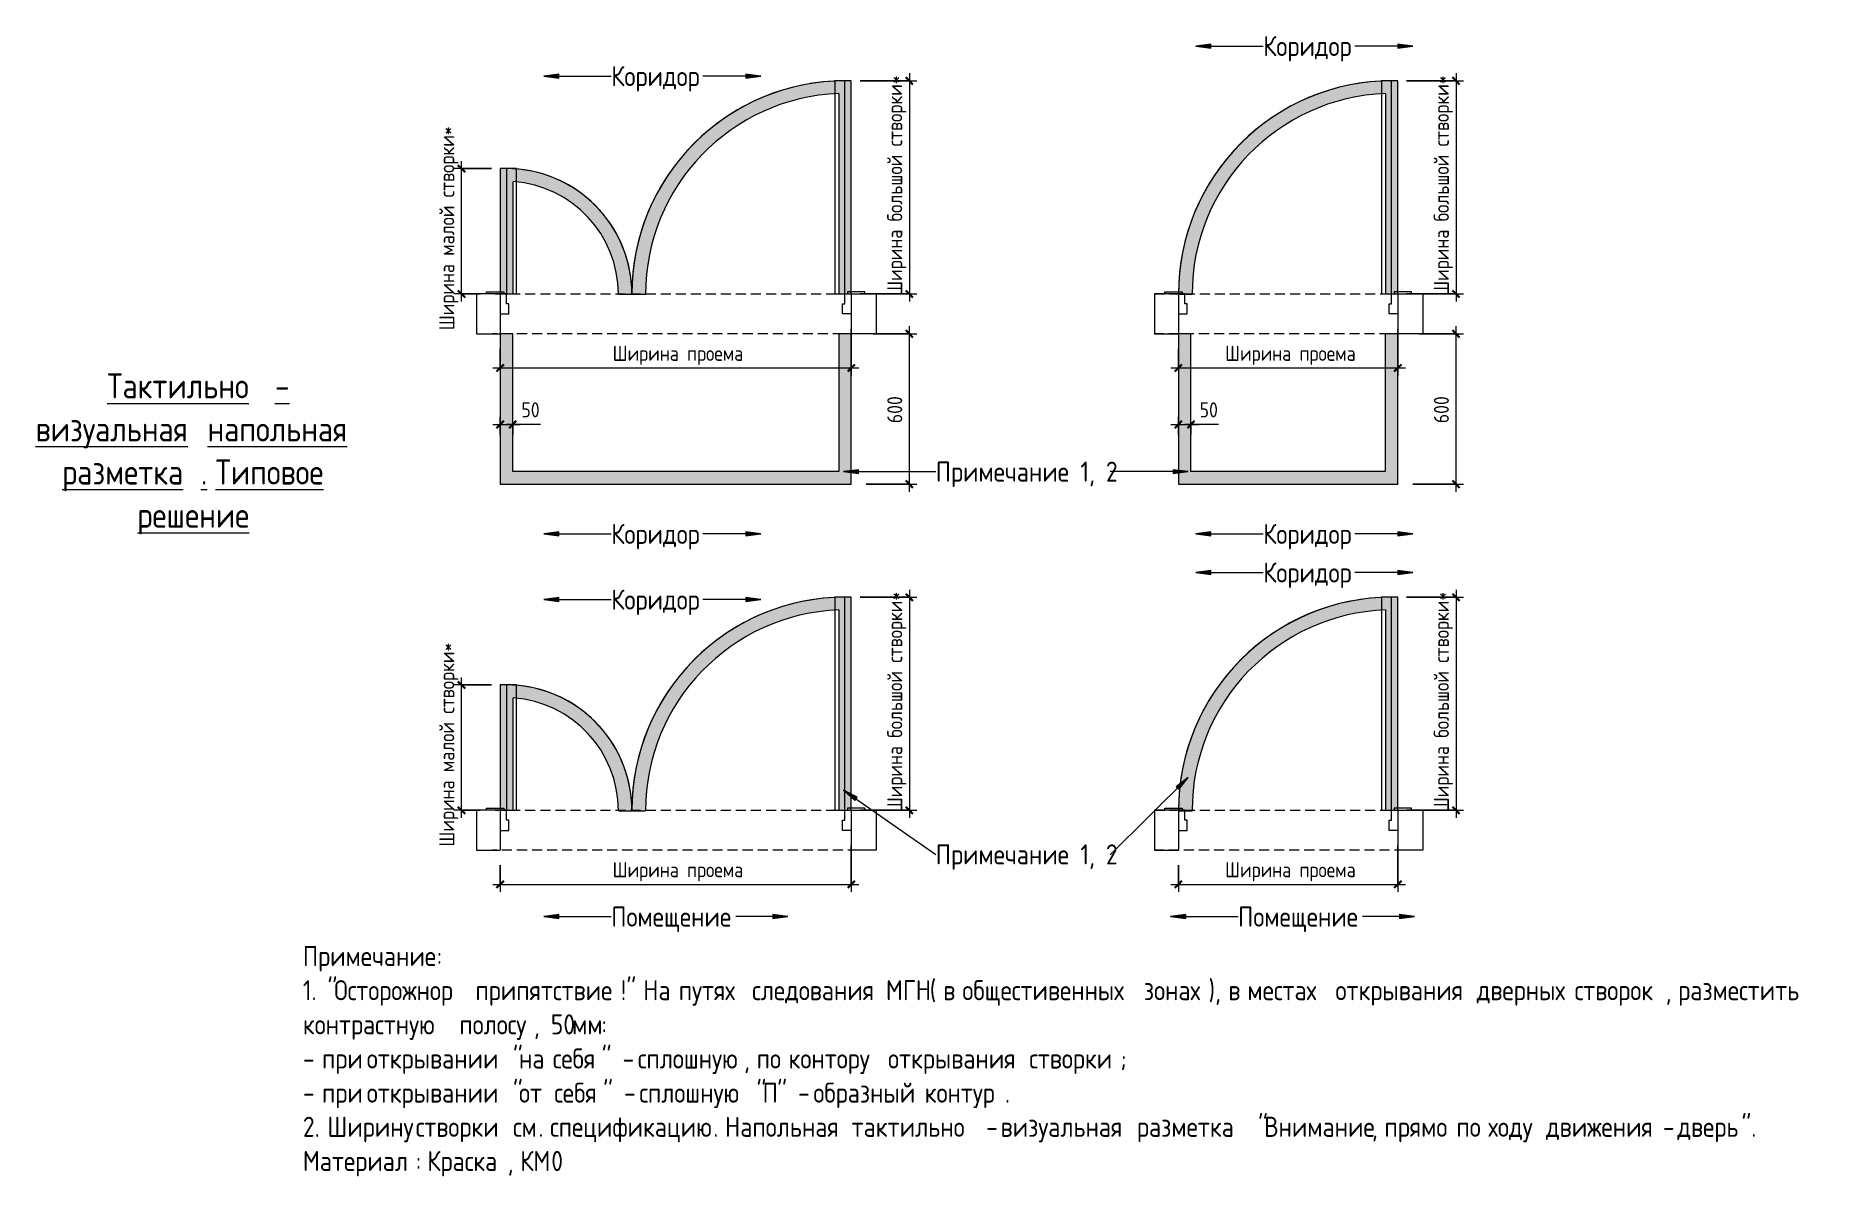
# Model space of a CAD drawing. Header units: millimetres. Extents: x 35770 to 248499, y -12553 to 31000.
# Drawn here: x 241408 to 248499, y 1056 to 5607 of the extents above; entities that cross this region are included whole.
import ezdxf

# ---------------------------------------------------------------- set-up
doc = ezdxf.new("R2010")
doc.units = ezdxf.units.MM
doc.linetypes.add('ADSK_Штрих_ш2 п1', pattern=[60, 40, -20])
for name, color, linetype, lineweight in [('A-ANNO-DIMS', 7, 'Continuous', 9), ('A-ANNO-DIMS-20', 7, 'Continuous', 9), ('A-DETL', 7, 'Continuous', 9), ('A-DETL-4', 7, 'ADSK_Штрих_ш2 п1', 9), ('G-ANNO-TEXT', 7, 'Continuous', 9)]:
    doc.layers.add(name, color=color, linetype=linetype, lineweight=lineweight)
doc.layers.add('A-DETL-GENF-9', color=7, linetype='Continuous', lineweight=9, true_color=0xf2dc97)
doc.styles.add('GOST Common_6', font='GOST_Common.ttf', dxfattribs={"width": 0.9, "height": 60})
doc.styles.add('GOST Common_7', font='GOST_Common.ttf', dxfattribs={"width": 0.9, "height": 80})
doc.styles.add('GOST Common_8', font='GOST_Common.ttf', dxfattribs={"width": 0.9, "height": 100})
doc.dimstyles.new('ADSK_Основной_3_0_окр_', dxfattribs={"dimscale": 304.8, "dimtxt": 60.3429, "dimasz": 0.092782, "dimexe": 0.098425, "dimexo": 0.19685, "dimgap": 0.032808, "dimtad": 1, "dimdec": 0, "dimrnd": 10, "dimdsep": 46, "dimtxsty": 'GOST Common_6', "dimblk1": 'OBLIQUE', "dimblk2": 'OBLIQUE', "dimsah": 1, "dimcen": 0.09, "dimdle": 0.098425, "dimazin": 0, "dimtfac": 1, "dimtdec": 4, "dimtix": 1, "dimtmove": 0, "dimatfit": 3, "dimfxl": 1, "dimtvp": 1, "dimtolj": 1, "dimtzin": 0, "dimlwd": 9, "dimlwe": 9, "dimarcsym": 2})
doc.dimstyles.new('ADSK_Основной_3_0_окр__1', dxfattribs={"dimscale": 304.8, "dimtxt": 60.3429, "dimasz": 0.092782, "dimexe": 0.098425, "dimexo": 0.19685, "dimgap": 0.032808, "dimtad": 1, "dimdec": 0, "dimrnd": 10, "dimdsep": 46, "dimtxsty": 'GOST Common_6', "dimblk1": 'OBLIQUE', "dimblk2": 'OBLIQUE', "dimsah": 1, "dimcen": 0.09, "dimdle": 0.098425, "dimazin": 0, "dimtfac": 1, "dimtdec": 4, "dimtix": 1, "dimtmove": 1, "dimatfit": 3, "dimfxl": 1, "dimtvp": 1, "dimtolj": 1, "dimtzin": 0, "dimlwd": 9, "dimlwe": 9, "dimarcsym": 2})

msp = doc.modelspace()

# ---------------------------------------------------------------- texts
at = {"layer": 'G-ANNO-TEXT', "attachment_point": 1}
for s, insert, char_height, width, style in [('Коридор', (246304.3, 5605.4), 80, 443.013, 'GOST Common_7'), ('Коридор', (243704.3, 5485.4), 80, 443.013, 'GOST Common_7'), ('\\LТактильно', (241694, 4259.9), 100, 744.607, 'GOST Common_8'), ('\\L - ', (242308.4, 4259.9), 100, 152.962, 'GOST Common_8'), ('\\Lвизуальная', (241408.3, 4087.9), 100, 793.671, 'GOST Common_8'), ('\\L\\fGOST Common|b0|i0|c204|p34|;\\W.9;\\L ', (242063.1, 4087.9), 100, 37.519, 'GOST Common_8'), ('\\Lнапольная', (242094.1, 4087.9), 100, 721.519, 'GOST Common_8'), ('\\L\\fGOST Common|b0|i0|c204|p34|;\\W.9;\\L ', (242689.4, 4087.9), 100, 37.519, 'GOST Common_8'), ('\\Lразметка', (241514.3, 3916), 100, 671.012, 'GOST Common_8'), ('\\LТиповое', (242126.2, 3916), 100, 555.569, 'GOST Common_8'), ('\\L\\fGOST Common|b0|i0|c204|p34|;\\W.9;\\L ', (242584.6, 3916), 100, 37.519, 'GOST Common_8'), ('Примечание', (244998.5, 3907.5), 80, 646.481, 'GOST Common_7'), (' 1, 2', (245531.9, 3907.5), 80, 196.253, 'GOST Common_7'), ('\\L. ', (242067.9, 3916), 100, 70.709, 'GOST Common_8'), ('\\Lрешение', (241814.3, 3744), 100, 568.557, 'GOST Common_8'), ('Коридор', (243704.3, 3659.1), 80, 443.013, 'GOST Common_7'), ('Коридор', (246304.3, 3659.1), 80, 443.013, 'GOST Common_7'), ('Коридор', (246304.3, 3505.1), 80, 443.013, 'GOST Common_7'), ('Коридор', (243704.3, 3397.1), 80, 443.013, 'GOST Common_7'), ('Примечание', (244998.5, 2380.8), 80, 646.481, 'GOST Common_7'), (' 1, 2', (245531.9, 2380.8), 80, 196.253, 'GOST Common_7'), ('Помещение', (243704.3, 2132.4), 80, 601.747, 'GOST Common_7'), ('Помещение', (246204.3, 2132.4), 80, 601.747, 'GOST Common_7'), ('Примечание', (242474.4, 1975.2), 80, 646.481, 'GOST Common_7'), ('\\fGOST Common|b0|i0|c204|p34|;\\W.9;:', (243007.8, 1975.2), 80, 25.975, 'GOST Common_7'), ('1. "', (242474.4, 1838.9), 80, 151.519, 'GOST Common_7'), ('!" ', (243742.4, 1838.9), 80, 108.228, 'GOST Common_7'), (' (', (244974.7, 1838.9), 80, 64.937, 'GOST Common_7'), ('), ', (246086.8, 1838.9), 80, 95.24, 'GOST Common_7'), ('Осторожнор', (242599.4, 1838.9), 80, 652.253, 'GOST Common_7'), ('\\fGOST Common|b0|i0|c204|p34|;\\W.9; ', (243137.6, 1838.9), 80, 30.304, 'GOST Common_7'), ('припятствие', (243162.6, 1838.9), 80, 702.759, 'GOST Common_7'), ('На', (243831.7, 1838.9), 80, 141.418, 'GOST Common_7'), ('\\fGOST Common|b0|i0|c204|p34|;\\W.9; ', (243948.4, 1838.9), 80, 30.304, 'GOST Common_7'), ('путях', (243973.4, 1838.9), 80, 324.683, 'GOST Common_7'), ('\\fGOST Common|b0|i0|c204|p34|;\\W.9; ', (244241.3, 1838.9), 80, 30.304, 'GOST Common_7'), ('следования', (244266.3, 1838.9), 80, 616.177, 'GOST Common_7'), ('\\fGOST Common|b0|i0|c204|p34|;\\W.9; ', (244774.7, 1838.9), 80, 30.304, 'GOST Common_7'), ('МГН', (244799.7, 1838.9), 80, 212.127, 'GOST Common_7'), ('\\fGOST Common|b0|i0|c204|p34|;\\W.9;в', (245028.3, 1838.9), 80, 62.051, 'GOST Common_7'), ('\\fGOST Common|b0|i0|c204|p34|;\\W.9; ', (245079.5, 1838.9), 80, 30.304, 'GOST Common_7'), ('общестивенных', (245104.5, 1838.9), 80, 847.063, 'GOST Common_7'), ('\\fGOST Common|b0|i0|c204|p34|;\\W.9; ', (245803.4, 1838.9), 80, 30.304, 'GOST Common_7'), ('зонах', (245828.4, 1838.9), 80, 313.139, 'GOST Common_7'), ('\\fGOST Common|b0|i0|c204|p34|;\\W.9;в', (246165.4, 1838.9), 80, 62.051, 'GOST Common_7'), ('\\fGOST Common|b0|i0|c204|p34|;\\W.9; ', (246216.6, 1838.9), 80, 30.304, 'GOST Common_7'), ('местах', (246241.6, 1838.9), 80, 395.392, 'GOST Common_7'), ('\\fGOST Common|b0|i0|c204|p34|;\\W.9; ', (246567.8, 1838.9), 80, 30.304, 'GOST Common_7'), ('открывания', (246592.8, 1838.9), 80, 652.253, 'GOST Common_7'), ('\\fGOST Common|b0|i0|c204|p34|;\\W.9; ', (247131, 1838.9), 80, 30.304, 'GOST Common_7'), ('дверных', (247156, 1838.9), 80, 443.013, 'GOST Common_7'), ('\\fGOST Common|b0|i0|c204|p34|;\\W.9; ', (247521.5, 1838.9), 80, 30.304, 'GOST Common_7'), ('створок', (247546.5, 1838.9), 80, 440.126, 'GOST Common_7'), ('разместить', (247959.6, 1838.9), 80, 653.696, 'GOST Common_7'), ('\\fGOST Common|b0|i0|c204|p34|;\\W.9; ', (248499, 1838.9), 80, 30.304, 'GOST Common_7'), ('\\fGOST Common|b0|i0|c204|p34|;\\W.9; ', (243073.3, 1702.6), 80, 30.304, 'GOST Common_7'), (', 50', (243396, 1702.6), 80, 184.709, 'GOST Common_7'), (', ', (247909.6, 1838.9), 80, 60.608, 'GOST Common_7'), ('контрастную', (242474.4, 1702.6), 80, 725.848, 'GOST Common_7'), ('полосу', (243098.3, 1702.6), 80, 360.759, 'GOST Common_7'), ('мм', (243548.4, 1702.6), 80, 141.418, 'GOST Common_7'), ('\\fGOST Common|b0|i0|c204|p34|;\\W.9;:', (243665, 1702.6), 80, 25.975, 'GOST Common_7'), ('\\fGOST Common|b0|i0|c204|p34|;\\W.9; ', (242704.2, 1566.4), 80, 30.304, 'GOST Common_7'), (' "', (243268.6, 1566.4), 80, 82.253, 'GOST Common_7'), ('\\fGOST Common|b0|i0|c204|p34|;\\W.9; ', (243446, 1566.4), 80, 30.304, 'GOST Common_7'), ('себя', (243471, 1566.4), 80, 236.658, 'GOST Common_7'), ('" - ', (243666.2, 1566.4), 80, 174.608, 'GOST Common_7'), ('\\fGOST Common|b0|i0|c204|p34|;\\W.9; ', (244386.6, 1566.4), 80, 30.304, 'GOST Common_7'), ('\\fGOST Common|b0|i0|c204|p34|;\\W.9; ', (244783, 1566.4), 80, 30.304, 'GOST Common_7'), ('\\fGOST Common|b0|i0|c204|p34|;\\W.9; ', (245346.2, 1566.4), 80, 30.304, 'GOST Common_7'), ('- ', (242474.4, 1566.4), 80, 92.354, 'GOST Common_7'), ('при', (242550.6, 1566.4), 80, 186.152, 'GOST Common_7'), ('открывании', (242729.2, 1566.4), 80, 653.696, 'GOST Common_7'), ('на', (243336.4, 1566.4), 80, 132.759, 'GOST Common_7'), ('сплошную', (243810.3, 1566.4), 80, 513.721, 'GOST Common_7'), (', ', (244234.2, 1566.4), 80, 60.608, 'GOST Common_7'), ('по', (244284.2, 1566.4), 80, 124.101, 'GOST Common_7'), ('контору', (244411.6, 1566.4), 80, 450.228, 'GOST Common_7'), ('открывания', (244808, 1566.4), 80, 652.253, 'GOST Common_7'), ('створки', (245371.2, 1566.4), 80, 440.126, 'GOST Common_7'), ('\\fGOST Common|b0|i0|c204|p34|;\\W.9;;', (245734.4, 1566.4), 80, 30.304, 'GOST Common_7'), ('\\fGOST Common|b0|i0|c204|p34|;\\W.9; ', (242704.2, 1430.1), 80, 30.304, 'GOST Common_7'), (' "', (243268.6, 1430.1), 80, 82.253, 'GOST Common_7'), ('\\fGOST Common|b0|i0|c204|p34|;\\W.9; ', (243451.9, 1430.1), 80, 30.304, 'GOST Common_7'), ('себя', (243476.9, 1430.1), 80, 236.658, 'GOST Common_7'), ('" - ', (243672.2, 1430.1), 80, 174.608, 'GOST Common_7'), (' "', (244240.1, 1430.1), 80, 82.253, 'GOST Common_7'), ('\\fGOST Common|b0|i0|c204|p34|;\\W.9;П', (244308, 1430.1), 80, 70.709, 'GOST Common_7'), ('" - ', (244366.3, 1430.1), 80, 174.608, 'GOST Common_7'), ('образный', (244510.4, 1430.1), 80, 507.949, 'GOST Common_7'), ('\\fGOST Common|b0|i0|c204|p34|;\\W.9; ', (244929.5, 1430.1), 80, 30.304, 'GOST Common_7'), ('- ', (242474.4, 1430.1), 80, 92.354, 'GOST Common_7'), ('при', (242550.6, 1430.1), 80, 186.152, 'GOST Common_7'), ('открывании', (242729.2, 1430.1), 80, 653.696, 'GOST Common_7'), ('от', (243336.4, 1430.1), 80, 139.975, 'GOST Common_7'), ('сплошную', (243816.3, 1430.1), 80, 513.721, 'GOST Common_7'), ('контур', (244954.5, 1430.1), 80, 388.177, 'GOST Common_7'), ('\\fGOST Common|b0|i0|c204|p34|;\\W.9;.', (245274.8, 1430.1), 80, 25.975, 'GOST Common_7'), ('2. ', (242474.4, 1293.9), 80, 118.329, 'GOST Common_7'), ('Ширину', (242572.1, 1293.9), 80, 396.835, 'GOST Common_7'), ('\\fGOST Common|b0|i0|c204|p34|;\\W.9; ', (242899.5, 1293.9), 80, 30.304, 'GOST Common_7'), ('\\fGOST Common|b0|i0|c204|p34|;\\W.9; ', (243287.6, 1293.9), 80, 30.304, 'GOST Common_7'), ('спецификацию', (243460.3, 1293.9), 80, 789.342, 'GOST Common_7'), ('Напольная', (244158, 1293.9), 80, 581.544, 'GOST Common_7'), ('\\fGOST Common|b0|i0|c204|p34|;\\W.9; ', (244637.8, 1293.9), 80, 30.304, 'GOST Common_7'), ('визуальная', (245256.9, 1293.9), 80, 629.164, 'GOST Common_7'), ('\\fGOST Common|b0|i0|c204|p34|;\\W.9; ', (245776, 1293.9), 80, 30.304, 'GOST Common_7'), ('разметка', (245801, 1293.9), 80, 532.481, 'GOST Common_7'), (' "', (246240.4, 1293.9), 80, 82.253, 'GOST Common_7'), ('Внимание', (246308.2, 1293.9), 80, 520.937, 'GOST Common_7'), ('\\fGOST Common|b0|i0|c204|p34|;\\W.9; ', (247050, 1293.9), 80, 30.304, 'GOST Common_7'), ('\\fGOST Common|b0|i0|c204|p34|;\\W.9; ', (247177.4, 1293.9), 80, 30.304, 'GOST Common_7'), ('\\fGOST Common|b0|i0|c204|p34|;\\W.9; ', (247407.2, 1293.9), 80, 30.304, 'GOST Common_7'), ('". ', (248212, 1293.9), 80, 108.228, 'GOST Common_7'), ('створки', (242924.5, 1293.9), 80, 440.126, 'GOST Common_7'), ('см', (243312.6, 1293.9), 80, 122.658, 'GOST Common_7'), ('. ', (243413.8, 1293.9), 80, 56.278, 'GOST Common_7'), ('. ', (244111.5, 1293.9), 80, 56.278, 'GOST Common_7'), ('тактильно', (244662.8, 1293.9), 80, 597.418, 'GOST Common_7'), (' - ', (245155.7, 1293.9), 80, 122.658, 'GOST Common_7'), (', ', (246738.1, 1293.9), 80, 60.608, 'GOST Common_7'), ('прямо', (246788.1, 1293.9), 80, 317.468, 'GOST Common_7'), ('по', (247075, 1293.9), 80, 124.101, 'GOST Common_7'), ('ходу', (247202.4, 1293.9), 80, 248.202, 'GOST Common_7'), ('движения', (247432.2, 1293.9), 80, 512.278, 'GOST Common_7'), (' - ', (247854.9, 1293.9), 80, 122.658, 'GOST Common_7'), ('дверь', (247956.1, 1293.9), 80, 310.253, 'GOST Common_7'), ('Материал', (242474.4, 1157.6), 80, 545.468, 'GOST Common_7'), ('Краска', (242970.9, 1157.6), 80, 388.177, 'GOST Common_7'), ('КМ', (243341.2, 1157.6), 80, 150.076, 'GOST Common_7'), ('\\fGOST Common|b0|i0|c204|p34|;\\W.9;0', (243465, 1157.6), 80, 62.051, 'GOST Common_7'), (': ', (242924.5, 1157.6), 80, 56.278, 'GOST Common_7'), (', ', (243291.2, 1157.6), 80, 60.608, 'GOST Common_7')]:
    msp.add_mtext(s, dxfattribs=dict(at, insert=insert, char_height=char_height, width=width, style=style))

# ---------------------------------------------------------------- blocks, each defined once
blk = doc.blocks.new('DIMBLOCK158-_Тактильно визуальная напольная разметка')
at = {"layer": 'A-ANNO-DIMS-20'}
for p, q in [((243106.9, 4546.6), (243106.9, 5106.6)), ((243226.4, 5076.6), (243076.9, 5076.6)), ((243106.9, 5076.6), (243226.4, 5076.6)), ((243181.5, 4576.6), (243076.9, 4576.6)), ((243106.9, 4576.6), (243181.5, 4576.6))]:
    blk.add_line(p, q, dxfattribs=at)
at = {"layer": 'A-ANNO-DIMS-20', "lineweight": 30}
for p, q in [((243106.9, 5076.6), (243092.8, 5090.7)), ((243106.9, 5076.6), (243121.1, 5062.4)), ((243106.9, 4576.6), (243092.8, 4590.7)), ((243106.9, 4576.6), (243121.1, 4562.4))]:
    blk.add_line(p, q, dxfattribs=at)
at = {"layer": 'A-ANNO-DIMS-20', "color": 0, "insert": (243018.5, 4431.8), "char_height": 60, "width": 947.486, "attachment_point": 1, "rotation": 90, "line_spacing_factor": 1.022761, "style": 'GOST Common_6'}
blk.add_mtext('Ширина малой створки*', dxfattribs=at)
blk = doc.blocks.new('_Oblique')
at = {"color": 0, "linetype": 'ByBlock', "lineweight": -2}
blk.add_line((-0.5, -0.5), (0.5, 0.5), dxfattribs=at)
blk = doc.blocks.new('DIMBLOCK159-_Тактильно визуальная напольная разметка')
at = {"layer": 'A-ANNO-DIMS-20'}
for p, q in [((244696.4, 5426.6), (244923.5, 5426.6)), ((244893.5, 5426.6), (244696.4, 5426.6)), ((244893.5, 5456.6), (244893.5, 4546.6)), ((244696.4, 4576.6), (244923.5, 4576.6)), ((244893.5, 4576.6), (244696.4, 4576.6))]:
    blk.add_line(p, q, dxfattribs=at)
at = {"layer": 'A-ANNO-DIMS-20', "lineweight": 30}
for p, q in [((244893.5, 5426.6), (244879.4, 5440.7)), ((244893.5, 5426.6), (244907.7, 5412.5)), ((244893.5, 4576.6), (244879.4, 4590.7)), ((244893.5, 4576.6), (244907.7, 4562.4))]:
    blk.add_line(p, q, dxfattribs=at)
at = {"layer": 'A-ANNO-DIMS-20', "color": 0, "insert": (244805.1, 4569), "char_height": 60, "width": 1038.307, "attachment_point": 1, "rotation": 90, "line_spacing_factor": 1.022761, "style": 'GOST Common_6'}
blk.add_mtext('Ширина большой створки*', dxfattribs=at)
blk = doc.blocks.new('DIMBLOCK160-_Тактильно визуальная напольная разметка')
at = {"layer": 'A-ANNO-DIMS-20'}
for p, q in [((244661.4, 4436.6), (244661.4, 4251.1)), ((244661.4, 4281.1), (244661.4, 4436.6)), ((243261.4, 4357.5), (243261.4, 4251.1)), ((243261.4, 4281.1), (243261.4, 4357.5)), ((243231.4, 4281.1), (244691.4, 4281.1))]:
    blk.add_line(p, q, dxfattribs=at)
at = {"layer": 'A-ANNO-DIMS-20', "lineweight": 30}
for p, q in [((243261.4, 4281.1), (243247.3, 4267)), ((243261.4, 4281.1), (243275.5, 4295.3)), ((244661.4, 4281.1), (244647.3, 4267)), ((244661.4, 4281.1), (244675.5, 4295.3))]:
    blk.add_line(p, q, dxfattribs=at)
at = {"layer": 'A-ANNO-DIMS-20', "color": 0, "insert": (243709.8, 4369.5), "char_height": 60, "width": 603.838, "attachment_point": 1, "line_spacing_factor": 1.022761, "style": 'GOST Common_6'}
blk.add_mtext('Ширина проема', dxfattribs=at)
blk = doc.blocks.new('DIMBLOCK161-_Тактильно визуальная напольная разметка')
at = {"layer": 'A-ANNO-DIMS-20'}
for p, q in [((243231.4, 4055.7), (243341.4, 4055.7)), ((243261.4, 4015.6), (243261.4, 4085.7)), ((243261.4, 4055.7), (243261.4, 4015.6)), ((243336, 4055.7), (243286.4, 4055.7)), ((243311.4, 4015.6), (243311.4, 4085.7)), ((243311.4, 4055.7), (243311.4, 4015.6)), ((243421.7, 4055.7), (243336, 4055.7))]:
    blk.add_line(p, q, dxfattribs=at)
at = {"layer": 'A-ANNO-DIMS-20', "lineweight": 30}
for p, q in [((243261.4, 4055.7), (243247.3, 4041.5)), ((243261.4, 4055.7), (243275.5, 4069.8)), ((243311.4, 4055.7), (243297.3, 4041.5)), ((243311.4, 4055.7), (243325.5, 4069.8))]:
    blk.add_line(p, q, dxfattribs=at)
at = {"layer": 'A-ANNO-DIMS-20', "color": 0, "insert": (243346, 4144.1), "char_height": 60, "width": 90.821, "attachment_point": 1, "line_spacing_factor": 1.022761, "style": 'GOST Common_6'}
blk.add_mtext('50', dxfattribs=at)
blk = doc.blocks.new('DIMBLOCK162-_Тактильно визуальная напольная разметка')
at = {"layer": 'A-ANNO-DIMS-20'}
for p, q in [((244748.4, 4417.5), (244923.5, 4417.5)), ((244893.5, 4417.5), (244748.4, 4417.5)), ((244893.5, 3787.5), (244893.5, 4447.5)), ((244721.4, 3817.5), (244923.5, 3817.5)), ((244893.5, 3817.5), (244721.4, 3817.5))]:
    blk.add_line(p, q, dxfattribs=at)
at = {"layer": 'A-ANNO-DIMS-20', "lineweight": 30}
for p, q in [((244893.5, 4417.5), (244879.4, 4431.6)), ((244893.5, 4417.5), (244907.7, 4403.3)), ((244893.5, 3817.5), (244879.4, 3831.6)), ((244893.5, 3817.5), (244907.7, 3803.3))]:
    blk.add_line(p, q, dxfattribs=at)
at = {"layer": 'A-ANNO-DIMS-20', "color": 0, "insert": (244805.1, 4060.7), "char_height": 60, "width": 136.232, "attachment_point": 1, "rotation": 90, "line_spacing_factor": 1.022761, "style": 'GOST Common_6'}
blk.add_mtext('600', dxfattribs=at)
blk = doc.blocks.new('DIMBLOCK163-_Тактильно визуальная напольная разметка')
at = {"layer": 'A-ANNO-DIMS-20'}
for p, q in [((246876.4, 5426.6), (247103.5, 5426.6)), ((247073.5, 5426.6), (246876.4, 5426.6)), ((247073.5, 5456.6), (247073.5, 4546.6)), ((246876.4, 4576.6), (247103.5, 4576.6)), ((247073.5, 4576.6), (246876.4, 4576.6))]:
    blk.add_line(p, q, dxfattribs=at)
at = {"layer": 'A-ANNO-DIMS-20', "lineweight": 30}
for p, q in [((247073.5, 5426.6), (247059.4, 5440.7)), ((247073.5, 5426.6), (247087.7, 5412.5)), ((247073.5, 4576.6), (247059.4, 4590.7)), ((247073.5, 4576.6), (247087.7, 4562.4))]:
    blk.add_line(p, q, dxfattribs=at)
at = {"layer": 'A-ANNO-DIMS-20', "color": 0, "insert": (246985.1, 4569), "char_height": 60, "width": 1038.307, "attachment_point": 1, "rotation": 90, "line_spacing_factor": 1.022761, "style": 'GOST Common_6'}
blk.add_mtext('Ширина большой створки*', dxfattribs=at)
blk = doc.blocks.new('DIMBLOCK164-_Тактильно визуальная напольная разметка')
at = {"layer": 'A-ANNO-DIMS-20'}
for p, q in [((246841.4, 4436.6), (246841.4, 4251.1)), ((246841.4, 4281.1), (246841.4, 4436.6)), ((245966.4, 4357.5), (245966.4, 4251.1)), ((245966.4, 4281.1), (245966.4, 4357.5)), ((245936.4, 4281.1), (246871.4, 4281.1))]:
    blk.add_line(p, q, dxfattribs=at)
at = {"layer": 'A-ANNO-DIMS-20', "lineweight": 30}
for p, q in [((245966.4, 4281.1), (245952.3, 4267)), ((245966.4, 4281.1), (245980.5, 4295.3)), ((246841.4, 4281.1), (246827.3, 4267)), ((246841.4, 4281.1), (246855.5, 4295.3))]:
    blk.add_line(p, q, dxfattribs=at)
at = {"layer": 'A-ANNO-DIMS-20', "color": 0, "insert": (246152.3, 4369.5), "char_height": 60, "width": 603.838, "attachment_point": 1, "line_spacing_factor": 1.022761, "style": 'GOST Common_6'}
blk.add_mtext('Ширина проема', dxfattribs=at)
blk = doc.blocks.new('DIMBLOCK165-_Тактильно визуальная напольная разметка')
at = {"layer": 'A-ANNO-DIMS-20'}
for p, q in [((245936.4, 4055.7), (246046.4, 4055.7)), ((245966.4, 4015.6), (245966.4, 4085.7)), ((245966.4, 4055.7), (245966.4, 4015.6)), ((246041, 4055.7), (245991.4, 4055.7)), ((246016.4, 4015.6), (246016.4, 4085.7)), ((246016.4, 4055.7), (246016.4, 4015.6)), ((246126.7, 4055.7), (246041, 4055.7))]:
    blk.add_line(p, q, dxfattribs=at)
at = {"layer": 'A-ANNO-DIMS-20', "lineweight": 30}
for p, q in [((245966.4, 4055.7), (245952.3, 4041.5)), ((245966.4, 4055.7), (245980.5, 4069.8)), ((246016.4, 4055.7), (246002.3, 4041.5)), ((246016.4, 4055.7), (246030.5, 4069.8))]:
    blk.add_line(p, q, dxfattribs=at)
at = {"layer": 'A-ANNO-DIMS-20', "color": 0, "insert": (246051, 4144.1), "char_height": 60, "width": 90.821, "attachment_point": 1, "line_spacing_factor": 1.022761, "style": 'GOST Common_6'}
blk.add_mtext('50', dxfattribs=at)
blk = doc.blocks.new('DIMBLOCK166-_Тактильно визуальная напольная разметка')
at = {"layer": 'A-ANNO-DIMS-20'}
for p, q in [((246928.4, 4417.5), (247103.5, 4417.5)), ((247073.5, 4417.5), (246928.4, 4417.5)), ((247073.5, 3787.5), (247073.5, 4447.5)), ((246901.4, 3817.5), (247103.5, 3817.5)), ((247073.5, 3817.5), (246901.4, 3817.5))]:
    blk.add_line(p, q, dxfattribs=at)
at = {"layer": 'A-ANNO-DIMS-20', "lineweight": 30}
for p, q in [((247073.5, 4417.5), (247059.4, 4431.6)), ((247073.5, 4417.5), (247087.7, 4403.3)), ((247073.5, 3817.5), (247059.4, 3831.6)), ((247073.5, 3817.5), (247087.7, 3803.3))]:
    blk.add_line(p, q, dxfattribs=at)
at = {"layer": 'A-ANNO-DIMS-20', "color": 0, "insert": (246985.1, 4060.7), "char_height": 60, "width": 136.232, "attachment_point": 1, "rotation": 90, "line_spacing_factor": 1.022761, "style": 'GOST Common_6'}
blk.add_mtext('600', dxfattribs=at)
blk = doc.blocks.new('DIMBLOCK167-_Тактильно визуальная напольная разметка')
at = {"layer": 'A-ANNO-DIMS-20'}
for p, q in [((243226.4, 3016.6), (243076.9, 3016.6)), ((243106.9, 2486.6), (243106.9, 3046.6)), ((243106.9, 3016.6), (243226.4, 3016.6)), ((243181.5, 2516.6), (243076.9, 2516.6)), ((243106.9, 2516.6), (243181.5, 2516.6))]:
    blk.add_line(p, q, dxfattribs=at)
at = {"layer": 'A-ANNO-DIMS-20', "lineweight": 30}
for p, q in [((243106.9, 3016.6), (243092.8, 3030.7)), ((243106.9, 3016.6), (243121.1, 3002.4)), ((243106.9, 2516.6), (243092.8, 2530.7)), ((243106.9, 2516.6), (243121.1, 2502.4))]:
    blk.add_line(p, q, dxfattribs=at)
at = {"layer": 'A-ANNO-DIMS-20', "color": 0, "insert": (243018.5, 2371.8), "char_height": 60, "width": 947.486, "attachment_point": 1, "rotation": 90, "line_spacing_factor": 1.022761, "style": 'GOST Common_6'}
blk.add_mtext('Ширина малой створки*', dxfattribs=at)
blk = doc.blocks.new('DIMBLOCK168-_Тактильно визуальная напольная разметка')
at = {"layer": 'A-ANNO-DIMS-20'}
for p, q in [((244696.4, 3366.6), (244923.5, 3366.6)), ((244893.5, 3366.6), (244696.4, 3366.6)), ((244893.5, 3396.6), (244893.5, 2486.6)), ((244696.4, 2516.6), (244923.5, 2516.6)), ((244893.5, 2516.6), (244696.4, 2516.6))]:
    blk.add_line(p, q, dxfattribs=at)
at = {"layer": 'A-ANNO-DIMS-20', "lineweight": 30}
for p, q in [((244893.5, 3366.6), (244879.4, 3380.7)), ((244893.5, 3366.6), (244907.7, 3352.5)), ((244893.5, 2516.6), (244879.4, 2530.7)), ((244893.5, 2516.6), (244907.7, 2502.4))]:
    blk.add_line(p, q, dxfattribs=at)
at = {"layer": 'A-ANNO-DIMS-20', "color": 0, "insert": (244805.1, 2509), "char_height": 60, "width": 1038.307, "attachment_point": 1, "rotation": 90, "line_spacing_factor": 1.022761, "style": 'GOST Common_6'}
blk.add_mtext('Ширина большой створки*', dxfattribs=at)
blk = doc.blocks.new('DIMBLOCK169-_Тактильно визуальная напольная разметка')
at = {"layer": 'A-ANNO-DIMS-20'}
for p, q in [((244661.4, 2376.6), (244661.4, 2191.1)), ((244661.4, 2221.1), (244661.4, 2376.6)), ((243261.4, 2297.5), (243261.4, 2191.1)), ((243261.4, 2221.1), (243261.4, 2297.5)), ((243231.4, 2221.1), (244691.4, 2221.1))]:
    blk.add_line(p, q, dxfattribs=at)
at = {"layer": 'A-ANNO-DIMS-20', "lineweight": 30}
for p, q in [((243261.4, 2221.1), (243247.3, 2207)), ((243261.4, 2221.1), (243275.5, 2235.3)), ((244661.4, 2221.1), (244647.3, 2207)), ((244661.4, 2221.1), (244675.5, 2235.3))]:
    blk.add_line(p, q, dxfattribs=at)
at = {"layer": 'A-ANNO-DIMS-20', "color": 0, "insert": (243709.8, 2309.5), "char_height": 60, "width": 603.838, "attachment_point": 1, "line_spacing_factor": 1.022761, "style": 'GOST Common_6'}
blk.add_mtext('Ширина проема', dxfattribs=at)
blk = doc.blocks.new('DIMBLOCK170-_Тактильно визуальная напольная разметка')
at = {"layer": 'A-ANNO-DIMS-20'}
for p, q in [((246876.4, 3366.6), (247103.5, 3366.6)), ((247073.5, 3366.6), (246876.4, 3366.6)), ((247073.5, 3396.6), (247073.5, 2486.6)), ((246876.4, 2516.6), (247103.5, 2516.6)), ((247073.5, 2516.6), (246876.4, 2516.6))]:
    blk.add_line(p, q, dxfattribs=at)
at = {"layer": 'A-ANNO-DIMS-20', "lineweight": 30}
for p, q in [((247073.5, 3366.6), (247059.4, 3380.7)), ((247073.5, 3366.6), (247087.7, 3352.5)), ((247073.5, 2516.6), (247059.4, 2530.7)), ((247073.5, 2516.6), (247087.7, 2502.4))]:
    blk.add_line(p, q, dxfattribs=at)
at = {"layer": 'A-ANNO-DIMS-20', "color": 0, "insert": (246985.1, 2509), "char_height": 60, "width": 1038.307, "attachment_point": 1, "rotation": 90, "line_spacing_factor": 1.022761, "style": 'GOST Common_6'}
blk.add_mtext('Ширина большой створки*', dxfattribs=at)
blk = doc.blocks.new('DIMBLOCK171-_Тактильно визуальная напольная разметка')
at = {"layer": 'A-ANNO-DIMS-20'}
for p, q in [((246841.4, 2376.6), (246841.4, 2191.1)), ((246841.4, 2221.1), (246841.4, 2376.6)), ((245966.4, 2297.5), (245966.4, 2191.1)), ((245966.4, 2221.1), (245966.4, 2297.5)), ((245936.4, 2221.1), (246871.4, 2221.1))]:
    blk.add_line(p, q, dxfattribs=at)
at = {"layer": 'A-ANNO-DIMS-20', "lineweight": 30}
for p, q in [((245966.4, 2221.1), (245952.3, 2207)), ((245966.4, 2221.1), (245980.5, 2235.3)), ((246841.4, 2221.1), (246827.3, 2207)), ((246841.4, 2221.1), (246855.5, 2235.3))]:
    blk.add_line(p, q, dxfattribs=at)
at = {"layer": 'A-ANNO-DIMS-20', "color": 0, "insert": (246152.3, 2309.5), "char_height": 60, "width": 603.838, "attachment_point": 1, "line_spacing_factor": 1.022761, "style": 'GOST Common_6'}
blk.add_mtext('Ширина проема', dxfattribs=at)

# ---------------------------------------------------------------- dimensions: what is measured, and where the dimension line sits
at = {"layer": 'A-ANNO-DIMS'}
for base, p1, p2, text, override, picture, middle in [((244893.5, 4576.6), (244636.4, 5426.6), (244636.4, 4576.6), 'Ширина большой створки*', {"dimpost": '<>', "dimfxl": 850.009113}, 'DIMBLOCK159-_Тактильно визуальная напольная разметка', (244844.5, 5001.6)), ((247073.5, 4576.6), (246816.4, 5426.6), (246816.4, 4576.6), 'Ширина большой створки*', {"dimpost": '<>', "dimfxl": 850.009113}, 'DIMBLOCK163-_Тактильно визуальная напольная разметка', (247024.5, 5001.6)), ((243106.9, 5076.6), (243241.5, 4576.6), (243286.4, 5076.6), 'Ширина малой створки*', {"dimpost": '<>', "dimfxl": 502.008293}, 'DIMBLOCK158-_Тактильно визуальная напольная разметка', (243057.9, 4826.6)), ((244893.5, 2516.6), (244636.4, 3366.6), (244636.4, 2516.6), 'Ширина большой створки*', {"dimpost": '<>', "dimfxl": 850.009113}, 'DIMBLOCK168-_Тактильно визуальная напольная разметка', (244844.5, 2941.6)), ((247073.5, 2516.6), (246816.4, 3366.6), (246816.4, 2516.6), 'Ширина большой створки*', {"dimpost": '<>', "dimfxl": 850.009113}, 'DIMBLOCK170-_Тактильно визуальная напольная разметка', (247024.5, 2941.6)), ((243106.9, 3016.6), (243241.5, 2516.6), (243286.4, 3016.6), 'Ширина малой створки*', {"dimpost": '<>', "dimfxl": 502.008293}, 'DIMBLOCK167-_Тактильно визуальная напольная разметка', (243057.9, 2766.6))]:
    dim = msp.add_linear_dim(base=base, p1=p1, p2=p2, angle=90, text=text, dimstyle='ADSK_Основной_3_0_окр_', override=override, dxfattribs=at)
    dim.commit()
    dim.dimension.update_dxf_attribs({"geometry": picture, "text_midpoint": middle})
for base, p1, p2, override, picture, middle in [((244661.4, 4281.1), (243261.4, 4417.5), (244661.4, 4496.6), {"dimpost": '<>', "dimfxl": 1402.232988}, 'DIMBLOCK160-_Тактильно визуальная напольная разметка', (243961.4, 4330.1)), ((246841.4, 4281.1), (245966.4, 4417.5), (246841.4, 4496.6), {"dimpost": '<>', "dimfxl": 878.568354}, 'DIMBLOCK164-_Тактильно визуальная напольная разметка', (246403.9, 4330.1)), ((244661.4, 2221.1), (243261.4, 2357.5), (244661.4, 2436.6), {"dimpost": '<>', "dimfxl": 1402.232988}, 'DIMBLOCK169-_Тактильно визуальная напольная разметка', (243961.4, 2270.1)), ((246841.4, 2221.1), (245966.4, 2357.5), (246841.4, 2436.6), {"dimpost": '<>', "dimfxl": 878.568354}, 'DIMBLOCK171-_Тактильно визуальная напольная разметка', (246403.9, 2270.1))]:
    dim = msp.add_linear_dim(base=base, p1=p1, p2=p2, text='Ширина проема', dimstyle='ADSK_Основной_3_0_окр_', override=override, dxfattribs=at)
    dim.commit()
    dim.dimension.update_dxf_attribs({"geometry": picture, "text_midpoint": middle})
for base, p1, p2, picture, middle in [((244893.5, 4417.5), (244661.4, 3817.5), (244688.4, 4417.5), 'DIMBLOCK162-_Тактильно визуальная напольная разметка', (244853.5, 4117.5)), ((247073.5, 4417.5), (246841.4, 3817.5), (246868.4, 4417.5), 'DIMBLOCK166-_Тактильно визуальная напольная разметка', (247033.5, 4117.5))]:
    dim = msp.add_linear_dim(base=base, p1=p1, p2=p2, angle=90, dimstyle='ADSK_Основной_3_0_окр_', override={"dimpost": '<>', "dimfxl": 600.60729}, dxfattribs=at)
    dim.commit()
    dim.dimension.update_dxf_attribs({"geometry": picture, "text_midpoint": middle})
for base, p1, p2, picture, middle in [((243311.4, 4055.7), (243261.4, 4075.6), (243311.4, 4075.6), 'DIMBLOCK161-_Тактильно визуальная напольная разметка', (243391.4, 4104.1)), ((246016.4, 4055.7), (245966.4, 4075.6), (246016.4, 4075.6), 'DIMBLOCK165-_Тактильно визуальная напольная разметка', (246096.4, 4104.1))]:
    dim = msp.add_linear_dim(base=base, p1=p1, p2=p2, dimstyle='ADSK_Основной_3_0_окр__1', override={"dimpost": '<>', "dimfxl": 50}, dxfattribs=at)
    dim.commit()
    dim.dimension.update_dxf_attribs({"geometry": picture, "text_midpoint": middle, "dimtype": 160})

# ---------------------------------------------------------------- hatches: boundary and pattern name
at = {"layer": 'A-DETL-GENF-9'}
for points in [[(243732.7, 4575.1), (243840.9, 4575.1), (243842.3, 4622.4), (243846.5, 4669.4), (243853.4, 4716.2), (243863.6, 4764.5), (243875.5, 4808), (243890.5, 4852.8), (243908.2, 4896.6), (243928.4, 4939.3), (243951.1, 4980.8), (243976.3, 5020.8), (244003.7, 5059.3), (244033.3, 5096), (244065.1, 5131), (244098.9, 5164.1), (244134.5, 5195.1), (244171.9, 5223.9), (244211, 5250.5), (244252.3, 5275.2), (244293.5, 5296.6), (244336.6, 5315.9), (244380.8, 5332.6), (244425.9, 5346.7), (244471.7, 5358.1), (244518.2, 5366.8), (244565, 5372.7), (244612.2, 5375.8), (244612.2, 4576.6), (244661.4, 4576.6), (244661.4, 5426.6), (244636.4, 5426.6), (244586.5, 5425.1), (244537, 5420.8), (244487.7, 5413.5), (244439, 5403.3), (244390.9, 5390.4), (244343.6, 5374.6), (244297.4, 5356.1), (244251.6, 5334.4), (244208.6, 5311.1), (244166.3, 5284.8), (244125.6, 5256), (244086.7, 5224.9), (244049.7, 5191.6), (244014.7, 5156.2), (243981.8, 5118.8), (243951.1, 5079.5), (243922.9, 5038.5), (243897, 4995.9), (243873.7, 4951.9), (243853.1, 4906.6), (243835.1, 4860.1), (243819.9, 4812.7), (243807.4, 4764.5), (243797.8, 4715.6), (243791.2, 4666.3), (243787.3, 4616.6), (243784.8, 4616.6), (243780.4, 4653.7), (243773.3, 4690.2), (243763.5, 4726.1), (243751.1, 4761.2), (243736, 4795.3), (243718.5, 4828.2), (243698.5, 4859.7), (243676.3, 4889.6), (243651.9, 4917.7), (243625.5, 4944), (243597.2, 4968.2), (243567.2, 4990.3), (243535.6, 5010.1), (243502.6, 5027.4), (243468.4, 5042.3), (243433.3, 5054.5), (243397.3, 5064.1), (243360.7, 5071), (243323.7, 5075.2), (243286.4, 5076.6), (243261.4, 5076.6), (243261.4, 4576.6), (243313.2, 4576.6), (243313.2, 5025.3), (243350.7, 5021), (243387.5, 5013.8), (243423.6, 5003.4), (243458.8, 4990.1), (243492.7, 4973.9), (243525.2, 4954.9), (243556, 4933.3), (243584.8, 4909.2), (243611.6, 4882.8), (243636.1, 4854.2), (243658.1, 4823.7), (243677.5, 4791.5), (243694.1, 4757.8), (243707.9, 4722.8), (243718.7, 4686.8), (243726.5, 4650), (243731.2, 4612.8)], [(245966.4, 4575.1), (246020.9, 4575.1), (246022.3, 4622.4), (246026.5, 4669.4), (246033.4, 4716.2), (246043.1, 4762.4), (246055.5, 4808), (246070.5, 4852.8), (246088.2, 4896.6), (246108.4, 4939.3), (246131.1, 4980.8), (246156.3, 5020.8), (246183.7, 5059.3), (246214.8, 5097.7), (246245.1, 5131), (246278.9, 5164.1), (246314.5, 5195.1), (246351.9, 5223.9), (246391, 5250.5), (246433.6, 5275.8), (246473.5, 5296.6), (246516.6, 5315.9), (246560.8, 5332.6), (246605.9, 5346.7), (246651.7, 5358.1), (246698.2, 5366.8), (246745, 5372.7), (246792.2, 5375.8), (246792.2, 4576.6), (246841.4, 4576.6), (246841.4, 5426.6), (246816.4, 5426.6), (246764.9, 5425), (246713.8, 5420.4), (246663, 5412.6), (246612.8, 5401.8), (246560.8, 5387.2), (246514.7, 5371.2), (246467.2, 5351.5), (246421, 5329), (246376.2, 5303.7), (246333.1, 5275.8), (246291.7, 5245.3), (246252.2, 5212.4), (246213.3, 5175.5), (246179.6, 5139.7), (246146.8, 5100.1), (246116.4, 5058.7), (246088.2, 5015), (246063.3, 4970.7), (246040.8, 4924.5), (246021.2, 4877), (246004.5, 4828.3), (245990.8, 4778.8), (245980.1, 4728.5), (245972.4, 4677.7), (245967.9, 4626.6)], [(243725.6, 3817.5), (244661.4, 3817.5), (244661.4, 4417.5), (244611.4, 4417.5), (244611.4, 3867.5), (243311.4, 3867.5), (243311.4, 4417.5), (243261.4, 4417.5), (243261.4, 3817.5), (243718.7, 3817.5)], [(246651.7, 3817.5), (246841.4, 3817.5), (246841.4, 4417.5), (246791.4, 4417.5), (246791.4, 3867.5), (246016.4, 3867.5), (246016.4, 4417.5), (245966.4, 4417.5), (245966.4, 3817.5), (246612.8, 3817.5)], [(243784.8, 2515.1), (243840.9, 2515.1), (243842.3, 2562.4), (243846.5, 2609.4), (243853.4, 2656.2), (243863.6, 2704.5), (243875.5, 2748), (243890.5, 2792.8), (243908.2, 2836.6), (243928.4, 2879.3), (243951.1, 2920.8), (243976.3, 2960.8), (244003.7, 2999.3), (244033.3, 3036), (244065.1, 3071), (244098.9, 3104.1), (244134.5, 3135.1), (244171.9, 3163.9), (244211, 3190.5), (244252.3, 3215.2), (244293.5, 3236.6), (244336.6, 3255.9), (244380.8, 3272.6), (244426, 3286.7), (244471.7, 3298.1), (244518.2, 3306.8), (244565, 3312.7), (244612.2, 3315.8), (244612.2, 2516.6), (244661.4, 2516.6), (244661.4, 3366.6), (244636.4, 3366.6), (244586.5, 3365.1), (244537, 3360.8), (244487.7, 3353.5), (244439, 3343.3), (244390.9, 3330.4), (244343.6, 3314.6), (244297.4, 3296.1), (244251.6, 3274.4), (244208.6, 3251.1), (244166.3, 3224.8), (244125.6, 3196), (244086.7, 3164.9), (244049.7, 3131.6), (244014.7, 3096.2), (243981.8, 3058.8), (243951.1, 3019.5), (243922.9, 2978.5), (243897, 2935.9), (243873.7, 2891.9), (243853.1, 2846.6), (243835.1, 2800.1), (243819.9, 2752.7), (243807.4, 2704.5), (243797.3, 2652), (243791.2, 2606.3), (243787.3, 2556.6), (243784.8, 2556.6), (243780.4, 2593.7), (243773.3, 2630.2), (243763.5, 2666.1), (243751.1, 2701.2), (243736, 2735.3), (243718.5, 2768.2), (243698.5, 2799.7), (243676.3, 2829.6), (243651.9, 2857.7), (243625.5, 2884), (243597.2, 2908.2), (243567.2, 2930.3), (243535.6, 2950.1), (243502.6, 2967.4), (243468.4, 2982.3), (243433.3, 2994.5), (243397.3, 3004.1), (243360.7, 3011), (243323.7, 3015.2), (243286.4, 3016.6), (243261.4, 3016.6), (243261.4, 2516.6), (243313.2, 2516.6), (243313.2, 2965.3), (243350.7, 2961), (243387.5, 2953.8), (243423.6, 2943.4), (243458.8, 2930.1), (243492.7, 2913.9), (243525.2, 2894.9), (243556, 2873.3), (243584.8, 2849.2), (243611.6, 2822.8), (243636.1, 2794.2), (243658.1, 2763.7), (243677.5, 2731.5), (243694.1, 2697.8), (243707.9, 2662.8), (243718.7, 2626.8), (243726.5, 2590), (243731.2, 2552.8), (243732.7, 2515.1), (243780.4, 2515.1)], [(246020.9, 2515.1), (246022.3, 2562.4), (246026.5, 2609.4), (246033.4, 2656.2), (246043.1, 2702.4), (246055.5, 2748), (246070.5, 2792.8), (246088.2, 2836.6), (246108.4, 2879.3), (246131.1, 2920.8), (246156.3, 2960.8), (246183.7, 2999.3), (246214.8, 3037.7), (246245.1, 3071), (246278.9, 3104.1), (246314.5, 3135.1), (246351.9, 3163.9), (246391, 3190.5), (246433.6, 3215.8), (246473.5, 3236.6), (246516.6, 3255.9), (246563.3, 3273.3), (246605.9, 3286.7), (246651.7, 3298.1), (246698.2, 3306.8), (246745, 3312.7), (246792.2, 3315.8), (246792.2, 2516.6), (246841.4, 2516.6), (246841.4, 3366.6), (246816.4, 3366.6), (246764.9, 3365), (246713.8, 3360.4), (246663, 3352.6), (246612.8, 3341.8), (246560.8, 3327.2), (246514.7, 3311.2), (246467.2, 3291.5), (246421, 3269), (246376.2, 3243.7), (246333.1, 3215.8), (246291.7, 3185.3), (246252.2, 3152.4), (246213.3, 3115.5), (246179.6, 3079.7), (246146.8, 3040.1), (246116.4, 2998.7), (246088.2, 2955), (246063.3, 2910.7), (246040.8, 2864.5), (246021.2, 2817), (246004.5, 2768.3), (245990.8, 2718.8), (245980.1, 2668.5), (245972.4, 2617.7), (245967.9, 2566.6), (245966.4, 2515.1)]]:
    msp.add_hatch(color=256, dxfattribs=at).paths.add_polyline_path(points)
at = {"layer": 'G-ANNO-TEXT'}
for points in [[(246035.3, 5565.4), (246095.3, 5557.5), (246095.3, 5573.3)], [(246900.8, 5565.4), (246840.8, 5573.3), (246840.8, 5557.5)], [(243435.3, 5445.4), (243495.3, 5437.5), (243495.3, 5453.3)], [(244300.8, 5445.4), (244240.8, 5453.3), (244240.8, 5437.5)], [(244631, 3867.5), (244691, 3859.6), (244691, 3875.4)], [(246005.3, 3867.5), (245945.3, 3875.4), (245945.3, 3859.6)], [(243435.3, 3619.1), (243495.3, 3611.2), (243495.3, 3627)], [(244300.8, 3619.1), (244240.8, 3627), (244240.8, 3611.2)], [(246035.3, 3619.1), (246095.3, 3611.2), (246095.3, 3627)], [(246900.8, 3619.1), (246840.8, 3627), (246840.8, 3611.2)], [(246035.3, 3465.1), (246095.3, 3457.2), (246095.3, 3473)], [(246900.8, 3465.1), (246840.8, 3473), (246840.8, 3457.2)], [(243435.3, 3357.1), (243495.3, 3349.2), (243495.3, 3365)], [(244300.8, 3357.1), (244240.8, 3365), (244240.8, 3349.2)], [(246005.3, 2647), (245957.1, 2610.4), (245968.2, 2599.2)], [(244631, 2597.1), (244675.7, 2556.3), (244684.7, 2569.3)], [(243435.3, 2092.4), (243495.3, 2084.5), (243495.3, 2100.3)], [(244408.4, 2092.4), (244348.4, 2100.3), (244348.4, 2084.5)], [(245935.3, 2092.4), (245995.3, 2084.5), (245995.3, 2100.3)], [(246908.4, 2092.4), (246848.4, 2100.3), (246848.4, 2084.5)]]:
    msp.add_hatch(color=256, dxfattribs=at).paths.add_polyline_path(points)

# ---------------------------------------------------------------- linework, layer by layer
at = {"layer": 'A-DETL'}
for p, q in [((244596.4, 5426.6), (244596.4, 4576.6)), ((244636.4, 5426.6), (244596.4, 5426.6)), ((244661.4, 5426.6), (244636.4, 5426.6)), ((244636.4, 4576.6), (244636.4, 5426.6)), ((244661.4, 4576.6), (244661.4, 5426.6)), ((246776.4, 5426.6), (246776.4, 4576.6)), ((246816.4, 5426.6), (246776.4, 5426.6)), ((246841.4, 5426.6), (246816.4, 5426.6)), ((246816.4, 4576.6), (246816.4, 5426.6)), ((246841.4, 4576.6), (246841.4, 5426.6)), ((244612.2, 5375.8), (244612.2, 4576.6)), ((246792.2, 5375.8), (246792.2, 4576.6)), ((243261.4, 5076.6), (243261.4, 4576.6)), ((243286.4, 5076.6), (243261.4, 5076.6)), ((243326.4, 5076.6), (243286.4, 5076.6)), ((243286.4, 5076.6), (243286.4, 4576.6)), ((243326.4, 4576.6), (243326.4, 5076.6)), ((243313.2, 4576.6), (243313.2, 5025.3)), ((243787.3, 4616.6), (243784.8, 4616.6)), ((243261.4, 4576.6), (243166.4, 4576.6)), ((243166.4, 4576.6), (243166.4, 4417.5)), ((243206.7, 4584.6), (243276.4, 4584.6)), ((243206.7, 4576.6), (243206.7, 4584.6)), ((243276.4, 4576.6), (243206.7, 4576.6)), ((243261.4, 4576.6), (243313.2, 4576.6)), ((243261.4, 4576.6), (243261.4, 4496.6)), ((243286.4, 4576.6), (243261.4, 4576.6)), ((243261.4, 4576.6), (243261.4, 4417.5)), ((243276.4, 4584.6), (243276.4, 4576.6)), ((243286.4, 4536.6), (243286.4, 4576.6)), ((243286.4, 4576.6), (243326.4, 4576.6)), ((243732.7, 4575.1), (243840.9, 4575.1)), ((244596.4, 4576.6), (244636.4, 4576.6)), ((244612.2, 4576.6), (244661.4, 4576.6)), ((244636.4, 4536.6), (244636.4, 4576.6)), ((244636.4, 4576.6), (244661.4, 4576.6)), ((244716.1, 4584.6), (244646.4, 4584.6)), ((244646.4, 4584.6), (244646.4, 4576.6)), ((244646.4, 4576.6), (244716.1, 4576.6)), ((244661.4, 4576.6), (244661.4, 4496.6)), ((244661.4, 4576.6), (244761.4, 4576.6)), ((244661.4, 4576.6), (244661.4, 4417.5)), ((244716.1, 4576.6), (244716.1, 4584.6)), ((244761.4, 4576.6), (244761.4, 4417.5)), ((245966.4, 4576.6), (245871.4, 4576.6)), ((245871.4, 4576.6), (245871.4, 4417.5)), ((245911.7, 4584.6), (245981.4, 4584.6)), ((245911.7, 4576.6), (245911.7, 4584.6)), ((245981.4, 4576.6), (245911.7, 4576.6)), ((245966.4, 4576.6), (245966.4, 4496.6)), ((245991.4, 4576.6), (245966.4, 4576.6)), ((245966.4, 4576.6), (245966.4, 4417.5)), ((245966.4, 4575.1), (246020.9, 4575.1)), ((245981.4, 4584.6), (245981.4, 4576.6)), ((245991.4, 4536.6), (245991.4, 4576.6)), ((245991.4, 4576.6), (246031.4, 4576.6)), ((246776.4, 4576.6), (246816.4, 4576.6)), ((246792.2, 4576.6), (246841.4, 4576.6)), ((246816.4, 4536.6), (246816.4, 4576.6)), ((246816.4, 4576.6), (246841.4, 4576.6)), ((246896.1, 4584.6), (246826.4, 4584.6)), ((246826.4, 4584.6), (246826.4, 4576.6)), ((246826.4, 4576.6), (246896.1, 4576.6)), ((246841.4, 4576.6), (246841.4, 4496.6)), ((246841.4, 4576.6), (246941.4, 4576.6)), ((246841.4, 4576.6), (246841.4, 4417.5)), ((246896.1, 4576.6), (246896.1, 4584.6)), ((246941.4, 4576.6), (246941.4, 4417.5)), ((243261.4, 4496.6), (243296.4, 4496.6)), ((243296.4, 4536.6), (243286.4, 4536.6)), ((243296.4, 4496.6), (243296.4, 4536.6)), ((244626.4, 4496.6), (244626.4, 4536.6)), ((244626.4, 4536.6), (244636.4, 4536.6)), ((244661.4, 4496.6), (244626.4, 4496.6)), ((245966.4, 4496.6), (246001.4, 4496.6)), ((246001.4, 4536.6), (245991.4, 4536.6)), ((246001.4, 4496.6), (246001.4, 4536.6)), ((246806.4, 4496.6), (246806.4, 4536.6)), ((246806.4, 4536.6), (246816.4, 4536.6)), ((246841.4, 4496.6), (246806.4, 4496.6)), ((243166.4, 4417.5), (243261.4, 4417.5)), ((243311.4, 4417.5), (243261.4, 4417.5)), ((243261.4, 4417.5), (243261.4, 3817.5)), ((243311.4, 3867.5), (243311.4, 4417.5)), ((244661.4, 4417.5), (244611.4, 4417.5)), ((244611.4, 4417.5), (244611.4, 3867.5)), ((244661.4, 3817.5), (244661.4, 4417.5)), ((244761.4, 4417.5), (244661.4, 4417.5)), ((245871.4, 4417.5), (245966.4, 4417.5)), ((246016.4, 4417.5), (245966.4, 4417.5)), ((245966.4, 4417.5), (245966.4, 3817.5)), ((246016.4, 3867.5), (246016.4, 4417.5)), ((246841.4, 4417.5), (246791.4, 4417.5)), ((246791.4, 4417.5), (246791.4, 3867.5)), ((246841.4, 3817.5), (246841.4, 4417.5)), ((246941.4, 4417.5), (246841.4, 4417.5)), ((244611.4, 3867.5), (243311.4, 3867.5)), ((246791.4, 3867.5), (246016.4, 3867.5)), ((243261.4, 3817.5), (244661.4, 3817.5)), ((245966.4, 3817.5), (246841.4, 3817.5)), ((244596.4, 3366.6), (244596.4, 2516.6)), ((244636.4, 3366.6), (244596.4, 3366.6)), ((244661.4, 3366.6), (244636.4, 3366.6)), ((244636.4, 2516.6), (244636.4, 3366.6)), ((244661.4, 2516.6), (244661.4, 3366.6)), ((246776.4, 3366.6), (246776.4, 2516.6)), ((246816.4, 3366.6), (246776.4, 3366.6)), ((246841.4, 3366.6), (246816.4, 3366.6)), ((246816.4, 2516.6), (246816.4, 3366.6)), ((246841.4, 2516.6), (246841.4, 3366.6)), ((244612.2, 3315.8), (244612.2, 2516.6)), ((246792.2, 3315.8), (246792.2, 2516.6)), ((243261.4, 3016.6), (243261.4, 2516.6)), ((243286.4, 3016.6), (243261.4, 3016.6)), ((243326.4, 3016.6), (243286.4, 3016.6)), ((243286.4, 3016.6), (243286.4, 2516.6)), ((243326.4, 2516.6), (243326.4, 3016.6)), ((243313.2, 2516.6), (243313.2, 2965.3)), ((243787.3, 2556.6), (243784.8, 2556.6)), ((243261.4, 2516.6), (243166.4, 2516.6)), ((243166.4, 2516.6), (243166.4, 2357.5)), ((243206.7, 2524.6), (243276.4, 2524.6)), ((243206.7, 2516.6), (243206.7, 2524.6)), ((243276.4, 2516.6), (243206.7, 2516.6)), ((243261.4, 2516.6), (243313.2, 2516.6)), ((243261.4, 2516.6), (243261.4, 2436.6)), ((243286.4, 2516.6), (243261.4, 2516.6)), ((243261.4, 2516.6), (243261.4, 2357.5)), ((243276.4, 2524.6), (243276.4, 2516.6)), ((243286.4, 2476.6), (243286.4, 2516.6)), ((243286.4, 2516.6), (243326.4, 2516.6)), ((243732.7, 2515.1), (243840.9, 2515.1)), ((244596.4, 2516.6), (244636.4, 2516.6)), ((244612.2, 2516.6), (244661.4, 2516.6)), ((244636.4, 2476.6), (244636.4, 2516.6)), ((244636.4, 2516.6), (244661.4, 2516.6)), ((244716.1, 2524.6), (244646.4, 2524.6)), ((244646.4, 2524.6), (244646.4, 2516.6)), ((244646.4, 2516.6), (244716.1, 2516.6)), ((244661.4, 2516.6), (244661.4, 2436.6)), ((244661.4, 2516.6), (244761.4, 2516.6)), ((244661.4, 2516.6), (244661.4, 2357.5)), ((244716.1, 2516.6), (244716.1, 2524.6)), ((244761.4, 2516.6), (244761.4, 2357.5)), ((245966.4, 2516.6), (245871.4, 2516.6)), ((245871.4, 2516.6), (245871.4, 2357.5)), ((245911.7, 2524.6), (245981.4, 2524.6)), ((245911.7, 2516.6), (245911.7, 2524.6)), ((245981.4, 2516.6), (245911.7, 2516.6)), ((245966.4, 2516.6), (245966.4, 2436.6)), ((245991.4, 2516.6), (245966.4, 2516.6)), ((245966.4, 2516.6), (245966.4, 2357.5)), ((245966.4, 2515.1), (246020.9, 2515.1)), ((245981.4, 2524.6), (245981.4, 2516.6)), ((245991.4, 2476.6), (245991.4, 2516.6)), ((245991.4, 2516.6), (246031.4, 2516.6)), ((246776.4, 2516.6), (246816.4, 2516.6)), ((246792.2, 2516.6), (246841.4, 2516.6)), ((246816.4, 2476.6), (246816.4, 2516.6)), ((246816.4, 2516.6), (246841.4, 2516.6)), ((246896.1, 2524.6), (246826.4, 2524.6)), ((246826.4, 2524.6), (246826.4, 2516.6)), ((246826.4, 2516.6), (246896.1, 2516.6)), ((246841.4, 2516.6), (246841.4, 2436.6)), ((246841.4, 2516.6), (246941.4, 2516.6)), ((246841.4, 2516.6), (246841.4, 2357.5)), ((246896.1, 2516.6), (246896.1, 2524.6)), ((246941.4, 2516.6), (246941.4, 2357.5)), ((243261.4, 2436.6), (243296.4, 2436.6)), ((243296.4, 2476.6), (243286.4, 2476.6)), ((243296.4, 2436.6), (243296.4, 2476.6)), ((244626.4, 2436.6), (244626.4, 2476.6)), ((244626.4, 2476.6), (244636.4, 2476.6)), ((244661.4, 2436.6), (244626.4, 2436.6)), ((245966.4, 2436.6), (246001.4, 2436.6)), ((246001.4, 2476.6), (245991.4, 2476.6)), ((246001.4, 2436.6), (246001.4, 2476.6)), ((246806.4, 2436.6), (246806.4, 2476.6)), ((246806.4, 2476.6), (246816.4, 2476.6)), ((246841.4, 2436.6), (246806.4, 2436.6)), ((243166.4, 2357.5), (243261.4, 2357.5)), ((244761.4, 2357.5), (244661.4, 2357.5)), ((245871.4, 2357.5), (245966.4, 2357.5)), ((246941.4, 2357.5), (246841.4, 2357.5))]:
    msp.add_line(p, q, dxfattribs=at)
for centre, radius, start, end in [((244636.4, 4576.6), 850, 90, 180), ((244636.4, 4576.6), 850, 90, 177.30273), ((246816.4, 4576.6), 850, 90, 180.09798), ((246816.4, 4576.6), 850, 90, 180), ((244642.2, 4575.1), 801.3, 92.14267, 180), ((246822.2, 4575.1), 801.3, 92.14267, 180), ((243286.4, 4576.6), 500, 4.58857, 90), ((243286.4, 4576.6), 500, 360, 90), ((243281.5, 4575.1), 451.2, 0, 85.96661), ((244636.4, 2516.6), 850, 90, 180), ((244636.4, 2516.6), 850, 90, 177.30273), ((246816.4, 2516.6), 850, 90, 180.09798), ((246816.4, 2516.6), 850, 90, 180), ((244642.2, 2515.1), 801.3, 92.14267, 180), ((246822.2, 2515.1), 801.3, 92.14267, 180), ((243286.4, 2516.6), 500, 4.58857, 90), ((243286.4, 2516.6), 500, 360, 90), ((243281.5, 2515.1), 451.2, 0, 85.96661)]:
    msp.add_arc(centre, radius, start, end, dxfattribs=at)
at = {"layer": 'A-DETL-4'}
for p, q in [((243241.5, 4576.6), (244716.1, 4576.6)), ((245871.4, 4576.6), (246896.1, 4576.6)), ((244688.4, 4417.5), (243230.3, 4417.5)), ((246868.4, 4417.5), (245871.4, 4417.5)), ((243241.5, 2516.6), (244716.1, 2516.6)), ((245871.4, 2516.6), (246896.1, 2516.6)), ((244688.4, 2357.5), (243230.3, 2357.5)), ((246868.4, 2357.5), (245871.4, 2357.5))]:
    msp.add_line(p, q, dxfattribs=at)
at = {"layer": 'G-ANNO-TEXT'}
for p, q in [((246095.3, 5573.3), (246035.3, 5565.4)), ((246035.3, 5565.4), (246095.3, 5557.5)), ((246035.3, 5565.4), (246304.3, 5565.4)), ((246095.3, 5557.5), (246095.3, 5573.3)), ((246671, 5565.4), (246669.8, 5565.4)), ((246900.8, 5565.4), (246671, 5565.4)), ((246900.8, 5565.4), (246840.8, 5573.3)), ((246840.8, 5573.3), (246840.8, 5557.5)), ((246840.8, 5557.5), (246900.8, 5565.4)), ((243495.3, 5453.3), (243435.3, 5445.4)), ((243435.3, 5445.4), (243495.3, 5437.5)), ((243435.3, 5445.4), (243704.3, 5445.4)), ((243495.3, 5437.5), (243495.3, 5453.3)), ((244071, 5445.4), (244069.8, 5445.4)), ((244300.8, 5445.4), (244071, 5445.4)), ((244300.8, 5445.4), (244240.8, 5453.3)), ((244240.8, 5453.3), (244240.8, 5437.5)), ((244240.8, 5437.5), (244300.8, 5445.4)), ((244691, 3875.4), (244631, 3867.5)), ((244631, 3867.5), (244691, 3859.6)), ((244631, 3867.5), (244998.5, 3867.5)), ((244691, 3859.6), (244691, 3875.4)), ((245695.1, 3867.5), (245693.9, 3867.5)), ((246005.3, 3867.5), (245695.1, 3867.5)), ((246005.3, 3867.5), (245945.3, 3875.4)), ((245945.3, 3875.4), (245945.3, 3859.6)), ((245945.3, 3859.6), (246005.3, 3867.5)), ((243495.3, 3627), (243435.3, 3619.1)), ((243435.3, 3619.1), (243495.3, 3611.2)), ((243435.3, 3619.1), (243704.3, 3619.1)), ((243495.3, 3611.2), (243495.3, 3627)), ((244071, 3619.1), (244069.8, 3619.1)), ((244300.8, 3619.1), (244071, 3619.1)), ((244300.8, 3619.1), (244240.8, 3627)), ((244240.8, 3627), (244240.8, 3611.2)), ((244240.8, 3611.2), (244300.8, 3619.1)), ((246095.3, 3627), (246035.3, 3619.1)), ((246035.3, 3619.1), (246095.3, 3611.2)), ((246035.3, 3619.1), (246304.3, 3619.1)), ((246095.3, 3611.2), (246095.3, 3627)), ((246671, 3619.1), (246669.8, 3619.1)), ((246900.8, 3619.1), (246671, 3619.1)), ((246900.8, 3619.1), (246840.8, 3627)), ((246840.8, 3627), (246840.8, 3611.2)), ((246840.8, 3611.2), (246900.8, 3619.1)), ((246095.3, 3473), (246035.3, 3465.1)), ((246035.3, 3465.1), (246095.3, 3457.2)), ((246035.3, 3465.1), (246304.3, 3465.1)), ((246095.3, 3457.2), (246095.3, 3473)), ((246671, 3465.1), (246669.8, 3465.1)), ((246900.8, 3465.1), (246671, 3465.1)), ((246900.8, 3465.1), (246840.8, 3473)), ((246840.8, 3473), (246840.8, 3457.2)), ((246840.8, 3457.2), (246900.8, 3465.1)), ((243495.3, 3365), (243435.3, 3357.1)), ((243435.3, 3357.1), (243495.3, 3349.2)), ((243435.3, 3357.1), (243704.3, 3357.1)), ((243495.3, 3349.2), (243495.3, 3365)), ((244071, 3357.1), (244069.8, 3357.1)), ((244300.8, 3357.1), (244071, 3357.1)), ((244300.8, 3357.1), (244240.8, 3365)), ((244240.8, 3365), (244240.8, 3349.2)), ((244240.8, 3349.2), (244300.8, 3357.1)), ((246005.3, 2647), (245695.1, 2340.8)), ((246005.3, 2647), (245957.1, 2610.4)), ((245968.2, 2599.2), (246005.3, 2647)), ((244631, 2597.1), (244675.7, 2556.3)), ((244684.7, 2569.3), (244631, 2597.1)), ((244631, 2597.1), (244998.5, 2340.8)), ((244675.7, 2556.3), (244684.7, 2569.3)), ((245957.1, 2610.4), (245968.2, 2599.2)), ((245695.1, 2340.8), (245693.9, 2340.8)), ((243495.3, 2100.3), (243435.3, 2092.4)), ((243435.3, 2092.4), (243495.3, 2084.5)), ((243435.3, 2092.4), (243704.3, 2092.4)), ((243495.3, 2084.5), (243495.3, 2100.3)), ((244202, 2092.4), (244200.8, 2092.4)), ((244408.4, 2092.4), (244202, 2092.4)), ((244408.4, 2092.4), (244348.4, 2100.3)), ((244348.4, 2100.3), (244348.4, 2084.5)), ((244348.4, 2084.5), (244408.4, 2092.4)), ((245995.3, 2100.3), (245935.3, 2092.4)), ((245935.3, 2092.4), (245995.3, 2084.5)), ((245935.3, 2092.4), (246204.3, 2092.4)), ((245995.3, 2084.5), (245995.3, 2100.3)), ((246702, 2092.4), (246700.8, 2092.4)), ((246908.4, 2092.4), (246702, 2092.4)), ((246908.4, 2092.4), (246848.4, 2100.3)), ((246848.4, 2100.3), (246848.4, 2084.5)), ((246848.4, 2084.5), (246908.4, 2092.4))]:
    msp.add_line(p, q, dxfattribs=at)

msp.set_redraw_order([(e.dxf.handle, doc.entitydb.next_handle()) for e in msp.query("TEXT MTEXT ATTDEF DIMENSION ARC_DIMENSION")])  # texts and dimensions are drawn at this point

doc.saveas('drawing.dxf')
